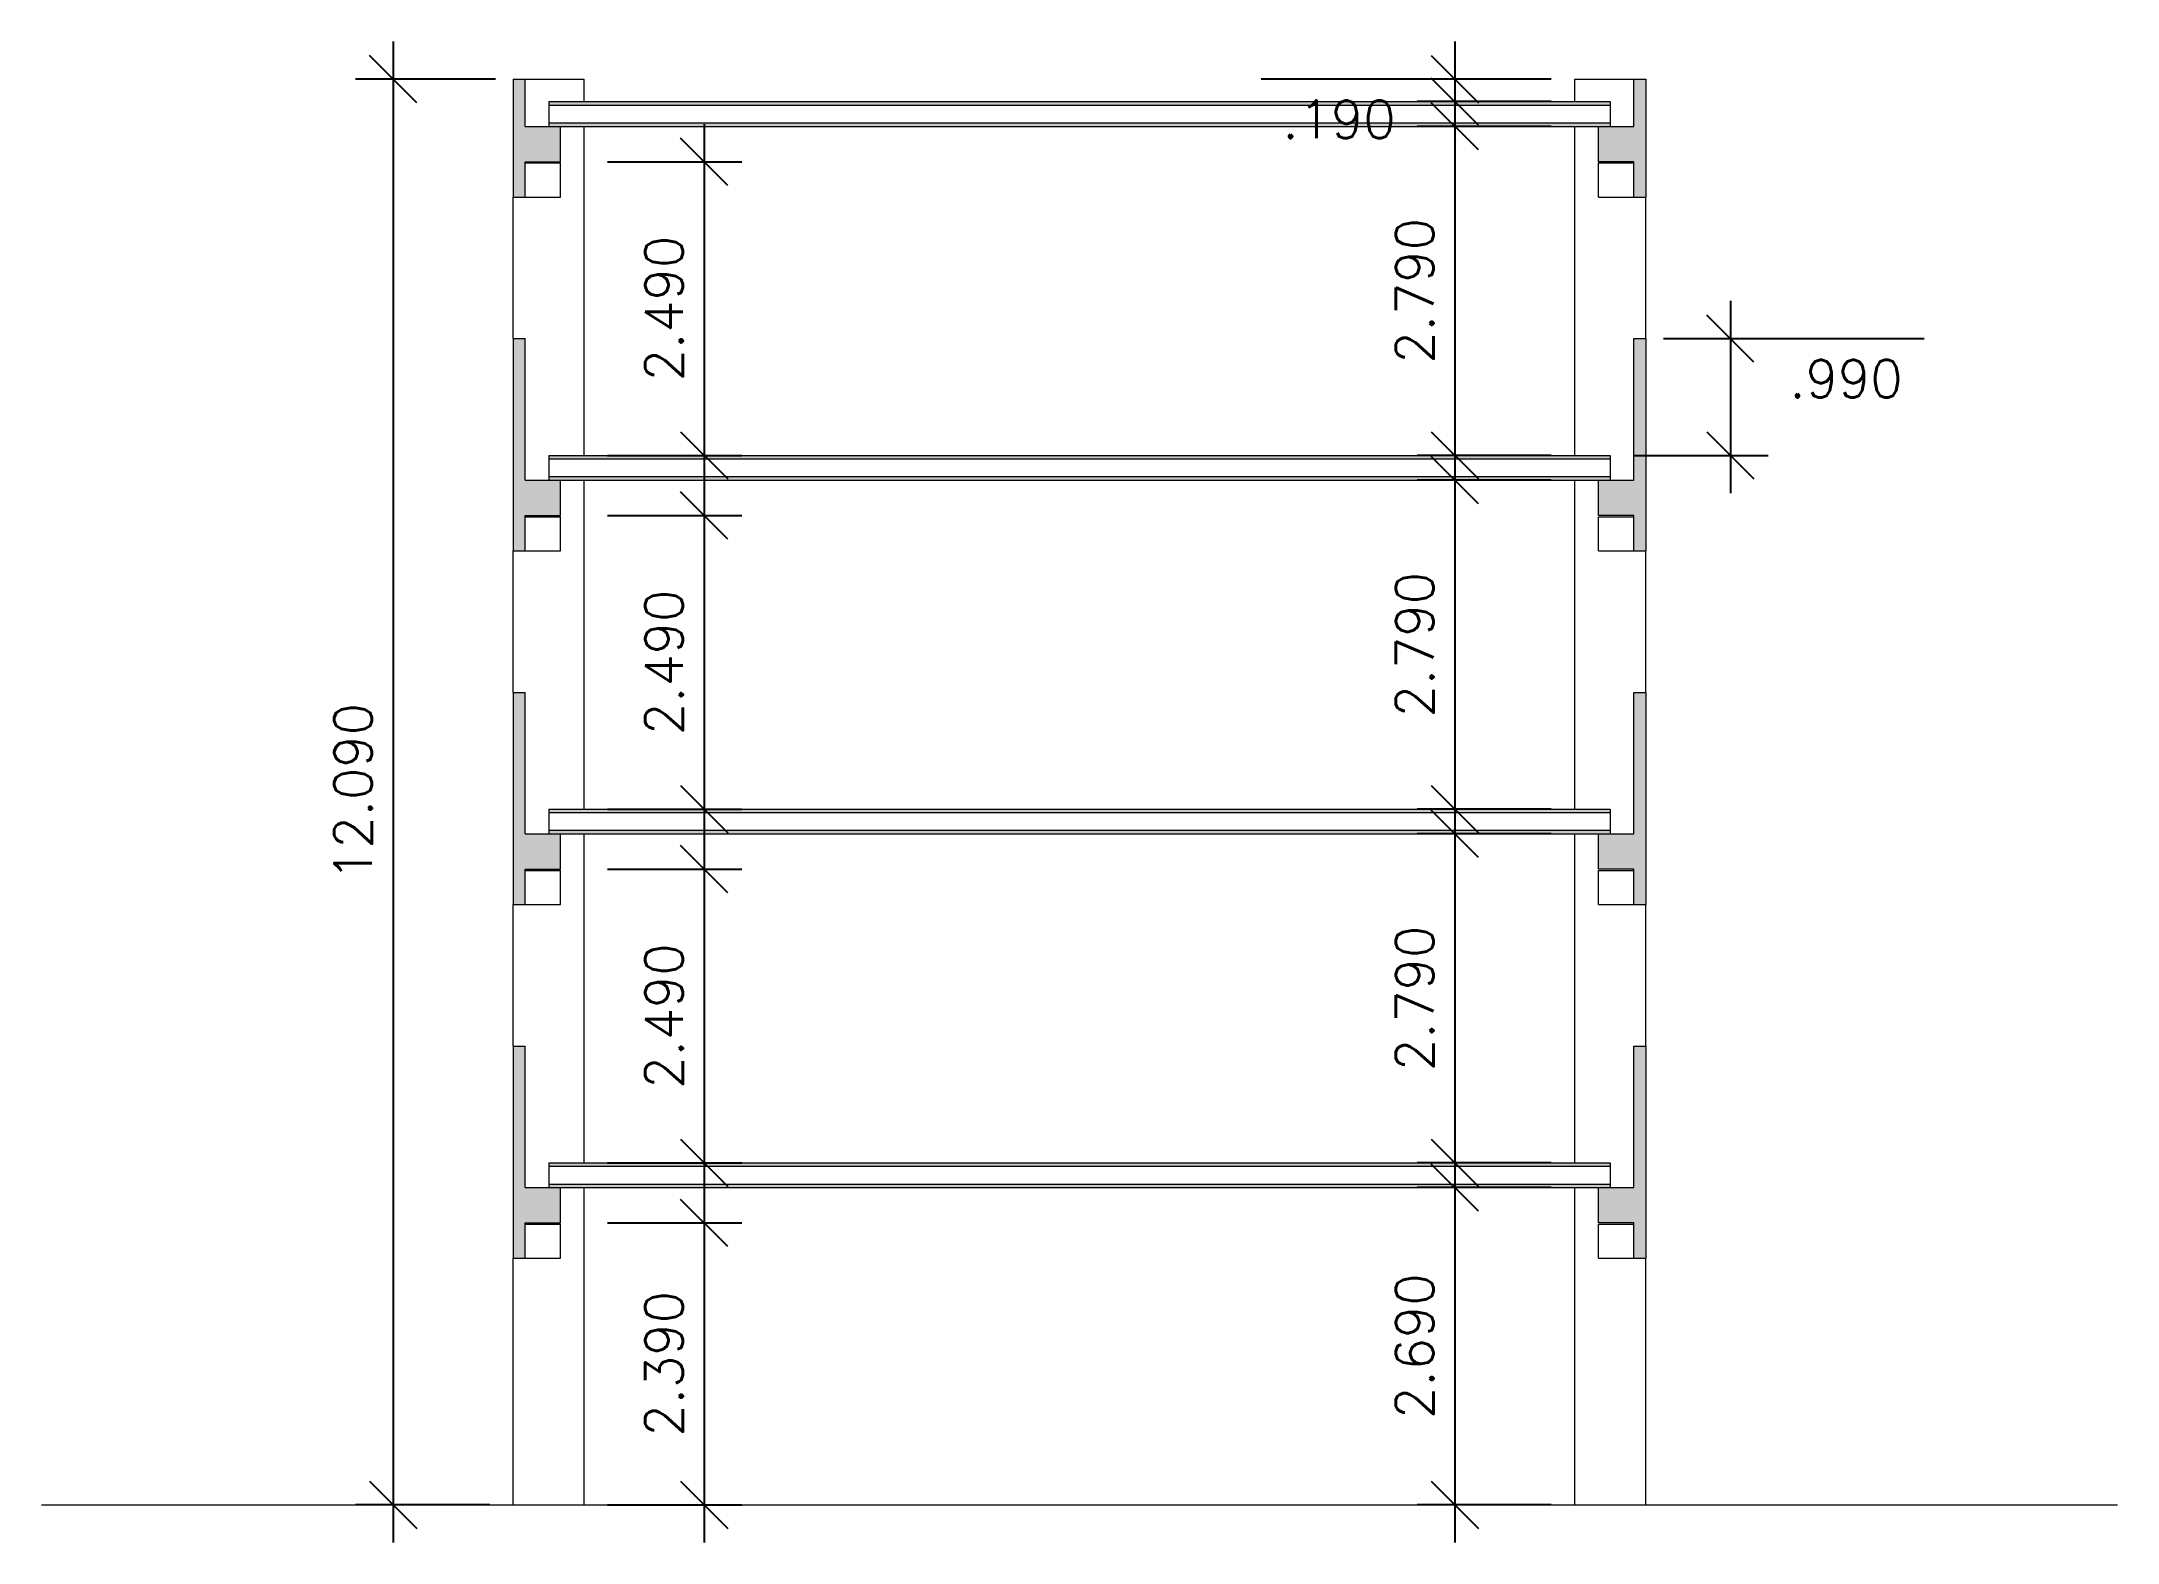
# Model space of a CAD drawing. Header units: inches. Extents: x 14 to 291, y -37 to 288.
# Drawn here: x 80.64 to 98.24, y -36.19 to -23.46 of the extents above; entities that cross this region are included whole.
import ezdxf

# ---------------------------------------------------------------- set-up
doc = ezdxf.new("R2010")
doc.units = ezdxf.units.IN
doc.header["$LTSCALE"] = 0.5
doc.header["$MEASUREMENT"] = 0
doc.header["$PDMODE"] = 98
doc.linetypes.add('XKITLINE00', pattern=[0])
for name, color, linetype in [('DIM-COTAS', 9, 'Continuous'), ('LAJE', 2, 'Continuous'), ('LINHA DE PISO', 6, 'Continuous'), ('PILAR', 3, 'Continuous'), ('SÓLIDO', 253, 'Continuous'), ('VIGA', 2, 'Continuous')]:
    doc.layers.add(name, color=color, linetype=linetype)
doc.styles.add('RS', font='romans.shx')
doc.dimstyles.new('LE-200', dxfattribs={"dimscale": 2, "dimtxt": 0.16, "dimasz": 0.2, "dimexe": 0.16, "dimexo": 0.1, "dimgap": 0.09, "dimtad": 1, "dimdec": 3, "dimzin": 4, "dimdsep": 46, "dimtxsty": 'RS', "dimblk1": 'OBLIQUE', "dimblk2": 'OBLIQUE', "dimsah": 1, "dimcen": 0.1, "dimdle": 0.16, "dimclrt": 3, "dimadec": 0, "dimazin": 0, "dimtfac": 1, "dimtdec": 3, "dimtix": 1, "dimtmove": 2, "dimatfit": 3, "dimldrblk": 'OBLIQUE', "dimfxl": 1, "dimtolj": 1, "dimtzin": 0, "dimarcsym": 0})

msp = doc.modelspace()

# ---------------------------------------------------------------- blocks, each defined once
blk = doc.blocks.new('_OBLIQUE')
at = {"color": 0, "linetype": 'ByBlock'}
blk.add_line((-0.5, -0.5), (0.5, 0.5), dxfattribs=at)
blk = doc.blocks.new('*D58')
at = {"layer": 'Defpoints', "color": 0}
for p in [(93.641, -33.178), (92.623, -35.868), (93.641, -35.868)]:
    blk.add_point(p, dxfattribs=at)
at = {"layer": 'DIM-COTAS', "color": 0, "lineweight": -2}
for p, q in [((92.623, -32.858), (92.623, -36.188)), ((93.441, -33.178), (92.303, -33.178)), ((93.441, -35.868), (92.303, -35.868))]:
    blk.add_line(p, q, dxfattribs=at)
at = {"layer": 'DIM-COTAS', "color": 0, "lineweight": -2, "xscale": 0.4, "yscale": 0.4, "zscale": 0.4}
for p, rotation in [((92.623, -33.178), 90), ((92.623, -35.868), 270)]:
    blk.add_blockref('_OBLIQUE', p, dxfattribs=dict(at, rotation=rotation))
at = {"layer": 'DIM-COTAS', "color": 3, "insert": (92.283, -34.523), "char_height": 0.32, "attachment_point": 5, "rotation": 90, "style": 'RS'}
blk.add_mtext('\\A1;2.690', dxfattribs=at)
blk = doc.blocks.new('*D59')
at = {"layer": 'Defpoints', "color": 0}
for p in [(93.641, -30.178), (92.623, -32.968), (93.641, -32.968)]:
    blk.add_point(p, dxfattribs=at)
at = {"layer": 'DIM-COTAS', "color": 0, "lineweight": -2}
for p, q in [((92.623, -29.858), (92.623, -33.288)), ((93.441, -30.178), (92.303, -30.178)), ((93.441, -32.968), (92.303, -32.968))]:
    blk.add_line(p, q, dxfattribs=at)
at = {"layer": 'DIM-COTAS', "color": 0, "lineweight": -2, "xscale": 0.4, "yscale": 0.4, "zscale": 0.4}
for p, rotation in [((92.623, -30.178), 90), ((92.623, -32.968), 270)]:
    blk.add_blockref('_OBLIQUE', p, dxfattribs=dict(at, rotation=rotation))
at = {"layer": 'DIM-COTAS', "color": 3, "insert": (92.283, -31.573), "char_height": 0.32, "attachment_point": 5, "rotation": 90, "style": 'RS'}
blk.add_mtext('\\A1;2.790', dxfattribs=at)
blk = doc.blocks.new('*D60')
at = {"layer": 'Defpoints', "color": 0}
for p in [(93.641, -27.178), (92.623, -29.968), (93.641, -29.968)]:
    blk.add_point(p, dxfattribs=at)
at = {"layer": 'DIM-COTAS', "color": 0, "lineweight": -2}
for p, q in [((92.623, -26.858), (92.623, -30.288)), ((93.441, -27.178), (92.303, -27.178)), ((93.441, -29.968), (92.303, -29.968))]:
    blk.add_line(p, q, dxfattribs=at)
at = {"layer": 'DIM-COTAS', "color": 0, "lineweight": -2, "xscale": 0.4, "yscale": 0.4, "zscale": 0.4}
for p, rotation in [((92.623, -27.178), 90), ((92.623, -29.968), 270)]:
    blk.add_blockref('_OBLIQUE', p, dxfattribs=dict(at, rotation=rotation))
at = {"layer": 'DIM-COTAS', "color": 3, "insert": (92.283, -28.573), "char_height": 0.32, "attachment_point": 5, "rotation": 90, "style": 'RS'}
blk.add_mtext('\\A1;2.790', dxfattribs=at)
blk = doc.blocks.new('*D51')
at = {"layer": 'Defpoints', "color": 0}
for p in [(93.641, -24.178), (92.623, -26.968), (93.641, -26.968)]:
    blk.add_point(p, dxfattribs=at)
at = {"layer": 'DIM-COTAS', "color": 0, "lineweight": -2}
for p, q in [((92.623, -23.858), (92.623, -27.288)), ((93.441, -24.178), (92.303, -24.178)), ((93.441, -26.968), (92.303, -26.968))]:
    blk.add_line(p, q, dxfattribs=at)
at = {"layer": 'DIM-COTAS', "color": 0, "lineweight": -2, "xscale": 0.4, "yscale": 0.4, "zscale": 0.4}
for p, rotation in [((92.623, -24.178), 90), ((92.623, -26.968), 270)]:
    blk.add_blockref('_OBLIQUE', p, dxfattribs=dict(at, rotation=rotation))
at = {"layer": 'DIM-COTAS', "color": 3, "insert": (92.283, -25.573), "char_height": 0.32, "attachment_point": 5, "rotation": 90, "style": 'RS'}
blk.add_mtext('\\A1;2.790', dxfattribs=at)
blk = doc.blocks.new('*D52')
at = {"layer": 'Defpoints', "color": 0}
for p in [(93.641, -23.778), (92.623, -23.968), (93.641, -23.968)]:
    blk.add_point(p, dxfattribs=at)
at = {"layer": 'DIM-COTAS', "color": 0, "lineweight": -2}
for p, q in [((92.623, -23.458), (92.623, -24.288)), ((93.441, -23.778), (90.981, -23.778)), ((93.441, -23.968), (92.303, -23.968))]:
    blk.add_line(p, q, dxfattribs=at)
at = {"layer": 'DIM-COTAS', "color": 0, "lineweight": -2, "xscale": 0.4, "yscale": 0.4, "zscale": 0.4}
for p, rotation in [((92.623, -23.778), 270), ((92.623, -23.968), 90)]:
    blk.add_blockref('_OBLIQUE', p, dxfattribs=dict(at, rotation=rotation))
at = {"layer": 'DIM-COTAS', "color": 3, "insert": (91.642, -24.118), "char_height": 0.32, "attachment_point": 5, "style": 'RS'}
blk.add_mtext('\\A1;.190', dxfattribs=at)
blk = doc.blocks.new('*D53')
at = {"layer": 'Defpoints', "color": 0}
for p in [(85.241, -33.478), (85.241, -35.868), (86.259, -35.868)]:
    blk.add_point(p, dxfattribs=at)
at = {"layer": 'DIM-COTAS', "color": 0, "lineweight": -2}
for p, q in [((86.259, -33.158), (86.259, -36.188)), ((85.441, -33.478), (86.579, -33.478)), ((85.441, -35.868), (86.579, -35.868))]:
    blk.add_line(p, q, dxfattribs=at)
at = {"layer": 'DIM-COTAS', "color": 0, "lineweight": -2, "xscale": 0.4, "yscale": 0.4, "zscale": 0.4}
for p, rotation in [((86.259, -33.478), 90), ((86.259, -35.868), 270)]:
    blk.add_blockref('_OBLIQUE', p, dxfattribs=dict(at, rotation=rotation))
at = {"layer": 'DIM-COTAS', "color": 3, "insert": (85.919, -34.673), "char_height": 0.32, "attachment_point": 5, "rotation": 90, "style": 'RS'}
blk.add_mtext('\\A1;2.390', dxfattribs=at)
blk = doc.blocks.new('*D54')
at = {"layer": 'Defpoints', "color": 0}
for p in [(85.241, -30.478), (85.241, -32.968), (86.259, -32.968)]:
    blk.add_point(p, dxfattribs=at)
at = {"layer": 'DIM-COTAS', "color": 0, "lineweight": -2}
for p, q in [((86.259, -30.158), (86.259, -33.288)), ((85.441, -30.478), (86.579, -30.478)), ((85.441, -32.968), (86.579, -32.968))]:
    blk.add_line(p, q, dxfattribs=at)
at = {"layer": 'DIM-COTAS', "color": 0, "lineweight": -2, "xscale": 0.4, "yscale": 0.4, "zscale": 0.4}
for p, rotation in [((86.259, -30.478), 90), ((86.259, -32.968), 270)]:
    blk.add_blockref('_OBLIQUE', p, dxfattribs=dict(at, rotation=rotation))
at = {"layer": 'DIM-COTAS', "color": 3, "insert": (85.919, -31.723), "char_height": 0.32, "attachment_point": 5, "rotation": 90, "style": 'RS'}
blk.add_mtext('\\A1;2.490', dxfattribs=at)
blk = doc.blocks.new('*D55')
at = {"layer": 'Defpoints', "color": 0}
for p in [(85.241, -27.478), (85.241, -29.968), (86.259, -29.968)]:
    blk.add_point(p, dxfattribs=at)
at = {"layer": 'DIM-COTAS', "color": 0, "lineweight": -2}
for p, q in [((86.259, -27.158), (86.259, -30.288)), ((85.441, -27.478), (86.579, -27.478)), ((85.441, -29.968), (86.579, -29.968))]:
    blk.add_line(p, q, dxfattribs=at)
at = {"layer": 'DIM-COTAS', "color": 0, "lineweight": -2, "xscale": 0.4, "yscale": 0.4, "zscale": 0.4}
for p, rotation in [((86.259, -27.478), 90), ((86.259, -29.968), 270)]:
    blk.add_blockref('_OBLIQUE', p, dxfattribs=dict(at, rotation=rotation))
at = {"layer": 'DIM-COTAS', "color": 3, "insert": (85.919, -28.723), "char_height": 0.32, "attachment_point": 5, "rotation": 90, "style": 'RS'}
blk.add_mtext('\\A1;2.490', dxfattribs=at)
blk = doc.blocks.new('*D56')
at = {"layer": 'Defpoints', "color": 0}
for p in [(85.241, -24.478), (85.241, -26.968), (86.259, -26.968)]:
    blk.add_point(p, dxfattribs=at)
at = {"layer": 'DIM-COTAS', "color": 0, "lineweight": -2}
for p, q in [((86.259, -24.158), (86.259, -27.288)), ((85.441, -24.478), (86.579, -24.478)), ((85.441, -26.968), (86.579, -26.968))]:
    blk.add_line(p, q, dxfattribs=at)
at = {"layer": 'DIM-COTAS', "color": 0, "lineweight": -2, "xscale": 0.4, "yscale": 0.4, "zscale": 0.4}
for p, rotation in [((86.259, -24.478), 90), ((86.259, -26.968), 270)]:
    blk.add_blockref('_OBLIQUE', p, dxfattribs=dict(at, rotation=rotation))
at = {"layer": 'DIM-COTAS', "color": 3, "insert": (85.919, -25.723), "char_height": 0.32, "attachment_point": 5, "rotation": 90, "style": 'RS'}
blk.add_mtext('\\A1;2.490', dxfattribs=at)
blk = doc.blocks.new('*D57')
at = {"layer": 'Defpoints', "color": 0}
for p in [(84.691, -23.778), (83.623, -35.868), (84.641, -35.868)]:
    blk.add_point(p, dxfattribs=at)
at = {"layer": 'DIM-COTAS', "color": 0, "lineweight": -2}
for p, q in [((83.623, -23.458), (83.623, -36.188)), ((84.491, -23.778), (83.303, -23.778)), ((84.441, -35.868), (83.303, -35.868))]:
    blk.add_line(p, q, dxfattribs=at)
at = {"layer": 'DIM-COTAS', "color": 0, "lineweight": -2, "xscale": 0.4, "yscale": 0.4, "zscale": 0.4}
for p, rotation in [((83.623, -23.778), 90), ((83.623, -35.868), 270)]:
    blk.add_blockref('_OBLIQUE', p, dxfattribs=dict(at, rotation=rotation))
at = {"layer": 'DIM-COTAS', "color": 3, "insert": (83.283, -29.823), "char_height": 0.32, "attachment_point": 5, "rotation": 90, "style": 'RS'}
blk.add_mtext('\\A1;12.090', dxfattribs=at)
blk = doc.blocks.new('*D229')
at = {"layer": 'Defpoints', "color": 0}
for p in [(94.191, -25.978), (93.941, -26.968), (94.959, -26.968)]:
    blk.add_point(p, dxfattribs=at)
at = {"layer": 'DIM-COTAS', "color": 0, "lineweight": -2}
for p, q in [((94.959, -25.658), (94.959, -27.288)), ((94.391, -25.978), (96.601, -25.978)), ((94.141, -26.968), (95.279, -26.968))]:
    blk.add_line(p, q, dxfattribs=at)
at = {"layer": 'DIM-COTAS', "color": 0, "lineweight": -2, "xscale": 0.4, "yscale": 0.4, "zscale": 0.4}
for p, rotation in [((94.959, -25.978), 90), ((94.959, -26.968), 270)]:
    blk.add_blockref('_OBLIQUE', p, dxfattribs=dict(at, rotation=rotation))
at = {"layer": 'DIM-COTAS', "color": 3, "insert": (95.94, -26.318), "char_height": 0.32, "attachment_point": 5, "style": 'RS'}
blk.add_mtext('\\A1;.990', dxfattribs=at)

# ---------------------------------------------------------------- dimensions: what is measured, and where the dimension line sits
at = {"layer": 'DIM-COTAS'}
for base, p1, p2, picture, middle in [((83.6233, -35.868), (84.6912, -23.778), (84.6412, -35.868), '*D57', (83.2833, -29.823)), ((92.6233, -26.968), (93.6412, -24.178), (93.6412, -26.968), '*D51', (92.2833, -25.573)), ((86.2591, -26.968), (85.2412, -24.478), (85.2412, -26.968), '*D56', (85.9191, -25.723)), ((92.6233, -29.968), (93.6412, -27.178), (93.6412, -29.968), '*D60', (92.2833, -28.573)), ((86.2591, -29.968), (85.2412, -27.478), (85.2412, -29.968), '*D55', (85.9191, -28.723)), ((92.6233, -32.968), (93.6412, -30.178), (93.6412, -32.968), '*D59', (92.2833, -31.573)), ((86.2591, -32.968), (85.2412, -30.478), (85.2412, -32.968), '*D54', (85.9191, -31.723)), ((92.6233, -35.868), (93.6412, -33.178), (93.6412, -35.868), '*D58', (92.2833, -34.523)), ((86.2591, -35.868), (85.2412, -33.478), (85.2412, -35.868), '*D53', (85.9191, -34.673))]:
    dim = msp.add_linear_dim(base=base, p1=p1, p2=p2, angle=90, dimstyle='LE-200', dxfattribs=at)
    dim.commit()
    dim.dimension.update_dxf_attribs({"geometry": picture, "text_midpoint": middle})
for base, p1, p2, picture, middle in [((92.6233, -23.968), (93.6412, -23.778), (93.6412, -23.968), '*D52', (91.6424, -24.118)), ((94.9591, -26.968), (94.1912, -25.978), (93.9412, -26.968), '*D229', (95.94, -26.318))]:
    dim = msp.add_linear_dim(base=base, p1=p1, p2=p2, angle=90, dimstyle='LE-200', override={"dimjust": 3}, dxfattribs=at)
    dim.commit()
    dim.dimension.update_dxf_attribs({"geometry": picture, "text_midpoint": middle})

# ---------------------------------------------------------------- hatches: boundary and pattern name
at = {"layer": 'SÓLIDO'}
for points in [[(84.6412, -24.778), (84.6412, -23.778), (84.7412, -23.778), (84.7412, -24.778)], [(94.1412, -24.778), (94.1412, -23.778), (94.2412, -23.778), (94.2412, -24.778)], [(84.9412, -23.9969), (84.9412, -23.968), (93.9412, -23.968), (93.9412, -23.9969)], [(84.7412, -24.478), (84.7412, -24.178), (85.0412, -24.178), (85.0412, -24.478)], [(84.9412, -24.178), (84.9412, -24.1481), (93.9412, -24.1481), (93.9412, -24.178)], [(93.8412, -24.478), (93.8412, -24.178), (94.1412, -24.178), (94.1412, -24.478)], [(84.6412, -27.778), (84.6412, -25.978), (84.7412, -25.978), (84.7412, -27.778)], [(94.1412, -27.778), (94.1412, -25.978), (94.2412, -25.978), (94.2412, -27.778)], [(84.9412, -26.9971), (84.9412, -26.968), (93.9412, -26.968), (93.9412, -26.9971)], [(84.7412, -27.478), (84.7412, -27.178), (85.0412, -27.178), (85.0412, -27.478)], [(84.9412, -27.178), (84.9412, -27.1479), (93.9412, -27.1479), (93.9412, -27.178)], [(93.8412, -27.478), (93.8412, -27.178), (94.1412, -27.178), (94.1412, -27.478)], [(84.6412, -30.778), (84.6412, -28.978), (84.7412, -28.978), (84.7412, -30.778)], [(94.1412, -30.778), (94.1412, -28.978), (94.2412, -28.978), (94.2412, -30.778)], [(84.9412, -29.9971), (84.9412, -29.968), (93.9412, -29.968), (93.9412, -29.9971)], [(84.7412, -30.478), (84.7412, -30.178), (85.0412, -30.178), (85.0412, -30.478)], [(84.9412, -30.178), (84.9412, -30.1479), (93.9412, -30.1479), (93.9412, -30.178)], [(93.8412, -30.478), (93.8412, -30.178), (94.1412, -30.178), (94.1412, -30.478)], [(84.6412, -33.778), (84.6412, -31.978), (84.7412, -31.978), (84.7412, -33.778)], [(94.1412, -33.778), (94.1412, -31.978), (94.2412, -31.978), (94.2412, -33.778)], [(84.9412, -32.9971), (84.9412, -32.968), (93.9412, -32.968), (93.9412, -32.9971)], [(84.7412, -33.478), (84.7412, -33.178), (85.0412, -33.178), (85.0412, -33.478)], [(84.9412, -33.178), (84.9412, -33.1479), (93.9412, -33.1479), (93.9412, -33.178)], [(93.8412, -33.478), (93.8412, -33.178), (94.1412, -33.178), (94.1412, -33.478)]]:
    msp.add_hatch(color=256, dxfattribs=at).paths.add_polyline_path(points, flags=17)

# ---------------------------------------------------------------- linework, layer by layer
at = {"layer": 'LAJE', "color": 2, "linetype": 'XKITLINE00', "lineweight": 0}
for p, q in [((84.9412, -23.968), (84.9412, -24.178)), ((84.9412, -23.968), (93.9412, -23.968)), ((84.9412, -23.9969), (93.9412, -23.9969)), ((93.9412, -23.968), (93.9412, -24.178)), ((84.9412, -24.1481), (93.9412, -24.1481)), ((84.9412, -24.178), (93.9412, -24.178)), ((84.9412, -26.968), (84.9412, -27.178)), ((84.9412, -26.968), (93.9412, -26.968)), ((84.9412, -26.9971), (93.9412, -26.9971)), ((93.9412, -26.968), (93.9412, -27.178)), ((84.9412, -27.1479), (93.9412, -27.1479)), ((84.9412, -27.178), (93.9412, -27.178)), ((84.9412, -29.968), (84.9412, -30.178)), ((84.9412, -29.968), (93.9412, -29.968)), ((84.9412, -29.9971), (93.9412, -29.9971)), ((93.9412, -29.968), (93.9412, -30.178)), ((84.9412, -30.1479), (93.9412, -30.1479)), ((84.9412, -30.178), (93.9412, -30.178)), ((84.9412, -32.968), (84.9412, -33.178)), ((84.9412, -32.968), (93.9412, -32.968)), ((84.9412, -32.9971), (93.9412, -32.9971)), ((93.9412, -32.968), (93.9412, -33.178)), ((84.9412, -33.1479), (93.9412, -33.1479)), ((84.9412, -33.178), (93.9412, -33.178))]:
    msp.add_line(p, q, dxfattribs=at)
at = {"layer": 'LINHA DE PISO', "lineweight": 0}
msp.add_line((80.6412, -35.868), (98.2412, -35.868), dxfattribs=at)
at = {"layer": 'PILAR', "color": 3, "linetype": 'XKITLINE00', "lineweight": 0}
for p, q in [((84.7412, -23.778), (85.2412, -23.778)), ((85.2412, -23.968), (85.2412, -23.778)), ((93.6412, -23.968), (93.6412, -23.778)), ((93.6412, -23.778), (94.1412, -23.778)), ((85.2412, -26.968), (85.2412, -24.178)), ((93.6412, -26.968), (93.6412, -24.178)), ((84.6412, -25.978), (84.6412, -24.778)), ((94.2412, -25.978), (94.2412, -24.778)), ((85.2412, -29.968), (85.2412, -27.178)), ((93.6412, -29.968), (93.6412, -27.178)), ((84.6412, -28.978), (84.6412, -27.778)), ((94.2412, -28.978), (94.2412, -27.778)), ((85.2412, -32.968), (85.2412, -30.178)), ((93.6412, -32.968), (93.6412, -30.178)), ((84.6412, -31.978), (84.6412, -30.778)), ((94.2412, -31.978), (94.2412, -30.778)), ((85.2412, -35.868), (85.2412, -33.178)), ((93.6412, -35.868), (93.6412, -33.178)), ((84.6412, -35.868), (84.6412, -33.778)), ((94.2412, -35.868), (94.2412, -33.778)), ((84.6412, -35.868), (85.2412, -35.868)), ((93.6412, -35.868), (94.2412, -35.868))]:
    msp.add_line(p, q, dxfattribs=at)
at = {"layer": 'PILAR', "color": 2, "linetype": 'XKITLINE00', "lineweight": 0}
for p, q in [((84.7412, -24.488), (85.0412, -24.488)), ((85.0412, -24.778), (85.0412, -24.488)), ((93.8412, -24.778), (93.8412, -24.488)), ((93.8412, -24.488), (94.1412, -24.488)), ((84.7412, -24.778), (85.0412, -24.778)), ((93.8412, -24.778), (94.1412, -24.778)), ((84.7412, -27.488), (85.0412, -27.488)), ((85.0412, -27.778), (85.0412, -27.488)), ((93.8412, -27.778), (93.8412, -27.488)), ((93.8412, -27.488), (94.1412, -27.488)), ((84.7412, -27.778), (85.0412, -27.778)), ((93.8412, -27.778), (94.1412, -27.778)), ((84.7412, -30.488), (85.0412, -30.488)), ((85.0412, -30.778), (85.0412, -30.488)), ((93.8412, -30.778), (93.8412, -30.488)), ((93.8412, -30.488), (94.1412, -30.488)), ((84.7412, -30.778), (85.0412, -30.778)), ((93.8412, -30.778), (94.1412, -30.778)), ((84.7412, -33.488), (85.0412, -33.488)), ((85.0412, -33.778), (85.0412, -33.488)), ((93.8412, -33.778), (93.8412, -33.488)), ((93.8412, -33.488), (94.1412, -33.488)), ((84.7412, -33.778), (85.0412, -33.778)), ((93.8412, -33.778), (94.1412, -33.778))]:
    msp.add_line(p, q, dxfattribs=at)
at = {"layer": 'VIGA', "color": 2, "linetype": 'XKITLINE00', "lineweight": 0}
for p, q in [((84.6412, -23.778), (84.7412, -23.778)), ((84.6412, -23.778), (84.6412, -24.778)), ((84.7412, -24.178), (84.7412, -23.778)), ((94.1412, -23.778), (94.2412, -23.778)), ((94.1412, -24.178), (94.1412, -23.778)), ((94.2412, -23.778), (94.2412, -24.778)), ((84.7412, -24.178), (85.0412, -24.178)), ((85.0412, -24.478), (85.0412, -24.178)), ((93.8412, -24.178), (94.1412, -24.178)), ((93.8412, -24.478), (93.8412, -24.178)), ((84.7412, -24.478), (85.0412, -24.478)), ((84.7412, -24.778), (84.7412, -24.478)), ((94.1412, -24.478), (93.8412, -24.478)), ((94.1412, -24.778), (94.1412, -24.478)), ((84.6412, -24.778), (84.7412, -24.778)), ((94.1412, -24.778), (94.2412, -24.778)), ((84.6412, -25.978), (84.7412, -25.978)), ((84.6412, -25.978), (84.6412, -27.778)), ((84.7412, -27.178), (84.7412, -25.978)), ((94.1412, -25.978), (94.2412, -25.978)), ((94.1412, -27.178), (94.1412, -25.978)), ((94.2412, -25.978), (94.2412, -27.778)), ((84.7412, -27.178), (85.0412, -27.178)), ((85.0412, -27.478), (85.0412, -27.178)), ((93.8412, -27.178), (94.1412, -27.178)), ((93.8412, -27.478), (93.8412, -27.178)), ((84.7412, -27.778), (84.7412, -27.478)), ((84.7412, -27.478), (85.0412, -27.478)), ((94.1412, -27.478), (93.8412, -27.478)), ((94.1412, -27.778), (94.1412, -27.478)), ((84.6412, -27.778), (84.7412, -27.778)), ((94.1412, -27.778), (94.2412, -27.778)), ((84.6412, -28.978), (84.7412, -28.978)), ((84.6412, -28.978), (84.6412, -30.778)), ((84.7412, -30.178), (84.7412, -28.978)), ((94.1412, -28.978), (94.2412, -28.978)), ((94.1412, -30.178), (94.1412, -28.978)), ((94.2412, -28.978), (94.2412, -30.778)), ((84.7412, -30.178), (85.0412, -30.178)), ((85.0412, -30.478), (85.0412, -30.178)), ((93.8412, -30.178), (94.1412, -30.178)), ((93.8412, -30.478), (93.8412, -30.178)), ((84.7412, -30.778), (84.7412, -30.478)), ((84.7412, -30.478), (85.0412, -30.478)), ((94.1412, -30.478), (93.8412, -30.478)), ((94.1412, -30.778), (94.1412, -30.478)), ((84.6412, -30.778), (84.7412, -30.778)), ((94.1412, -30.778), (94.2412, -30.778)), ((84.6412, -31.978), (84.7412, -31.978)), ((84.6412, -31.978), (84.6412, -33.778)), ((84.7412, -33.178), (84.7412, -31.978)), ((94.1412, -31.978), (94.2412, -31.978)), ((94.1412, -33.178), (94.1412, -31.978)), ((94.2412, -31.978), (94.2412, -33.778)), ((84.7412, -33.178), (85.0412, -33.178)), ((85.0412, -33.478), (85.0412, -33.178)), ((93.8412, -33.178), (94.1412, -33.178)), ((93.8412, -33.478), (93.8412, -33.178)), ((84.7412, -33.778), (84.7412, -33.478)), ((84.7412, -33.478), (85.0412, -33.478)), ((94.1412, -33.478), (93.8412, -33.478)), ((94.1412, -33.778), (94.1412, -33.478)), ((84.6412, -33.778), (84.7412, -33.778)), ((94.1412, -33.778), (94.2412, -33.778))]:
    msp.add_line(p, q, dxfattribs=at)

msp.set_redraw_order([(e.dxf.handle, doc.entitydb.next_handle()) for e in msp.query("TEXT MTEXT ATTDEF DIMENSION ARC_DIMENSION")])  # texts and dimensions are drawn at this point

doc.saveas('drawing.dxf')
